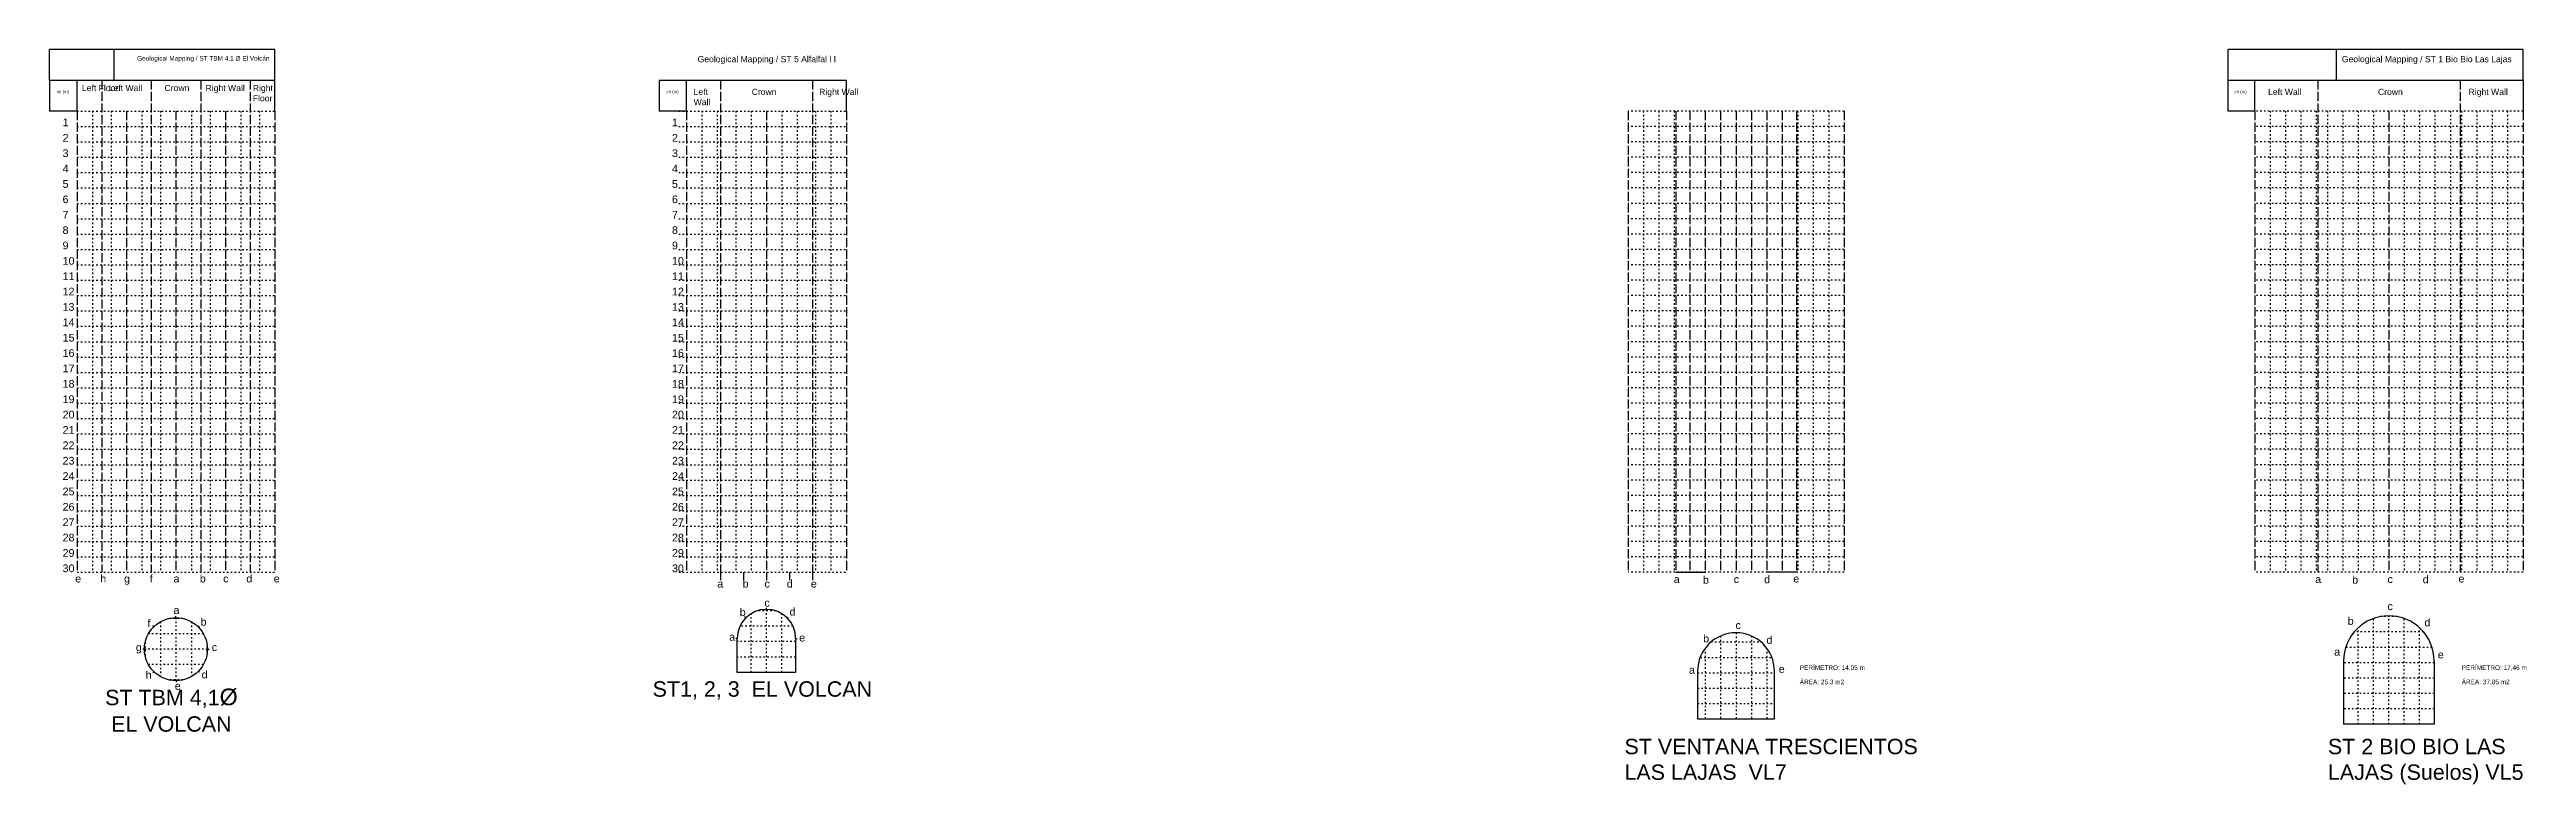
# Model space of a CAD drawing. Header units: millimetres. Extents: x 1328 to 4007, y 1259 to 3007.
# Drawn here: x 1327.8 to 1489, y 1459.3 to 1507.1 of the extents above; entities that cross this region are included whole.
import ezdxf

# ---------------------------------------------------------------- set-up
doc = ezdxf.new("R2010")
doc.units = ezdxf.units.MM
doc.linetypes.add('ACAD_ISO02W100', pattern=[15, 12, -3])
doc.linetypes.add('ACAD_ISO07W100', pattern=[3, 0, -3])
doc.styles.get("Standard").update_dxf_attribs({"font": 'arial.ttf'})

msp = doc.modelspace()

# ---------------------------------------------------------------- texts
at = {"ltscale": 0.5, "attachment_point": 1}
for s, width, insert, char_height in [('Geological Mapping / ST TBM 4.1 Ø El Volcán', 11.9916, (1333.45, 1506.72), 0.3), ('Geological Mapping / ST 5 Alfalfal l I', 9.1737, (1369.93, 1506.72), 0.4), ('Geological Mapping / ST 1 Bio Bio Las Lajas', 11.6476, (1476.94, 1506.72), 0.4), ('ch (m)', 0.8578, (1328.23, 1504.5), 0.2), ('Left Floor', 2.2687, (1329.86, 1504.84), 0.4), ('Left Wall', 2.7195, (1331.61, 1504.84), 0.4), ('Crown', 2.7195, (1335.24, 1504.84), 0.4), ('Right Wall', 2.7195, (1337.91, 1504.84), 0.4), ('Right Floor', 2.3034, (1340.98, 1504.84), 0.4), ('ch (m)', 0.8578, (1367.9, 1504.5), 0.2), ('Left Wall', 2.0364, (1369.67, 1504.59), 0.4), ('Crown', 2.7195, (1373.45, 1504.59), 0.4), ('Right Wall', 2.4926, (1377.84, 1504.59), 0.4), ('ch (m)', 0.8578, (1469.95, 1504.5), 0.2), ('Left Wall', 2.3681, (1472.14, 1504.59), 0.4), ('Crown', 2.7195, (1479.29, 1504.59), 0.4), ('Right Wall', 2.9009, (1485.19, 1504.59), 0.4), ('1', 0.8578, (1328.6, 1502.65), 0.5), ('1', 0.8578, (1368.26, 1502.65), 0.5), ('2', 0.8578, (1328.6, 1501.65), 0.5), ('2', 0.8578, (1368.26, 1501.65), 0.5), ('4', 0.8578, (1328.6, 1499.65), 0.5), ('3', 0.8578, (1328.6, 1500.65), 0.5), ('4', 0.8578, (1368.26, 1499.65), 0.5), ('3', 0.8578, (1368.26, 1500.65), 0.5), ('5', 0.8578, (1328.6, 1498.65), 0.5), ('6', 0.8578, (1328.6, 1497.65), 0.5), ('5', 0.8578, (1368.26, 1498.65), 0.5), ('6', 0.8578, (1368.26, 1497.65), 0.5), ('7', 0.8578, (1328.6, 1496.65), 0.5), ('7', 0.8578, (1368.26, 1496.65), 0.5), ('8', 0.8578, (1328.6, 1495.65), 0.5), ('9', 0.8578, (1328.6, 1494.65), 0.5), ('8', 0.8578, (1368.26, 1495.65), 0.5), ('9', 0.8578, (1368.26, 1494.65), 0.5), ('10', 0.8578, (1328.6, 1493.65), 0.5), ('10', 0.8578, (1368.26, 1493.65), 0.5), ('11', 0.8578, (1328.6, 1492.65), 0.5), ('12', 0.8578, (1328.6, 1491.65), 0.5), ('11', 0.8578, (1368.26, 1492.65), 0.5), ('12', 0.8578, (1368.26, 1491.65), 0.5), ('13', 0.8578, (1328.6, 1490.65), 0.5), ('14', 0.8578, (1328.6, 1489.65), 0.5), ('13', 0.8578, (1368.26, 1490.65), 0.5), ('14', 0.8578, (1368.26, 1489.65), 0.5), ('15', 0.8578, (1328.6, 1488.65), 0.5), ('15', 0.8578, (1368.26, 1488.65), 0.5), ('16', 0.8578, (1328.6, 1487.65), 0.5), ('17', 0.8578, (1328.6, 1486.65), 0.5), ('16', 0.8578, (1368.26, 1487.65), 0.5), ('17', 0.8578, (1368.26, 1486.65), 0.5), ('18', 0.8578, (1328.6, 1485.65), 0.5), ('18', 0.8578, (1368.26, 1485.65), 0.5), ('20', 0.8578, (1328.6, 1483.65), 0.5), ('19', 0.8578, (1328.6, 1484.65), 0.5), ('20', 0.8578, (1368.26, 1483.65), 0.5), ('19', 0.8578, (1368.26, 1484.65), 0.5), ('21', 0.8578, (1328.6, 1482.65), 0.5), ('22', 0.8578, (1328.6, 1481.65), 0.5), ('21', 0.8578, (1368.26, 1482.65), 0.5), ('22', 0.8578, (1368.26, 1481.65), 0.5), ('23', 0.8578, (1328.6, 1480.65), 0.5), ('23', 0.8578, (1368.26, 1480.65), 0.5), ('24', 0.8578, (1328.6, 1479.65), 0.5), ('25', 0.8578, (1328.6, 1478.65), 0.5), ('24', 0.8578, (1368.26, 1479.65), 0.5), ('25', 0.8578, (1368.26, 1478.65), 0.5), ('26', 0.8578, (1328.6, 1477.65), 0.5), ('27', 0.8578, (1328.6, 1476.65), 0.5), ('26', 0.8578, (1368.26, 1477.65), 0.5), ('27', 0.8578, (1368.26, 1476.65), 0.5), ('28', 0.8578, (1328.6, 1475.65), 0.5), ('28', 0.8578, (1368.26, 1475.65), 0.5), ('30', 0.8578, (1328.6, 1473.65), 0.5), ('29', 0.8578, (1328.6, 1474.65), 0.5), ('30', 0.8578, (1368.26, 1473.65), 0.5), ('29', 0.8578, (1368.26, 1474.65), 0.5), ('e', 0.8578, (1329.42, 1472.98), 0.5), ('h', 0.8578, (1331.05, 1472.98), 0.5), ('g', 0.8578, (1332.6, 1472.98), 0.5), ('f', 0.8578, (1334.27, 1472.98), 0.5), ('a', 0.8578, (1335.82, 1472.98), 0.5), ('b', 0.8578, (1337.53, 1472.98), 0.5), ('c', 0.8578, (1339.05, 1472.98), 0.5), ('d', 0.8578, (1340.56, 1472.98), 0.5), ('e', 0.8578, (1342.34, 1472.98), 0.5), ('a', 0.8578, (1371.21, 1472.65), 0.5), ('b', 0.8578, (1372.86, 1472.65), 0.5), ('c', 0.8578, (1374.28, 1472.65), 0.5), ('d', 0.8578, (1375.73, 1472.65), 0.5), ('e', 0.8578, (1377.3, 1472.65), 0.5), ('a', 0.8578, (1433.46, 1472.94), 0.5), ('b', 0.8578, (1435.36, 1472.9), 0.5), ('c', 0.8578, (1437.36, 1472.94), 0.5), ('d', 0.8578, (1439.34, 1472.93), 0.5), ('e', 0.8578, (1441.24, 1472.98), 0.5), ('a', 0.8578, (1475.21, 1472.94), 0.5), ('b', 0.8578, (1477.61, 1472.9), 0.5), ('c', 0.8578, (1479.91, 1472.94), 0.5), ('d', 0.8578, (1482.2, 1472.93), 0.5), ('e', 0.8578, (1484.53, 1472.98), 0.5), ('a', 0.8578, (1335.82, 1470.93), 0.5), ('b', 0.8578, (1337.58, 1470.17), 0.5), ('b', 0.8578, (1372.67, 1470.8), 0.5), ('c', 0.8578, (1374.28, 1471.41), 0.5), ('d', 0.8578, (1375.91, 1470.83), 0.5), ('b', 0.8578, (1477.32, 1470.22), 0.5), ('c', 0.8578, (1479.91, 1471.18), 0.5), ('f', 0.8578, (1334.13, 1470.09), 0.5), ('a', 0.8578, (1371.99, 1469.19), 0.5), ('e', 0.8578, (1376.54, 1469.14), 0.5), ('b', 0.8578, (1435.37, 1469.08), 0.5), ('c', 0.8578, (1437.48, 1469.95), 0.5), ('d', 0.8578, (1439.49, 1468.99), 0.5), ('d', 0.8578, (1482.31, 1470.13), 0.5), ('g', 0.8578, (1333.37, 1468.52), 0.5), ('c', 0.8578, (1338.31, 1468.52), 0.5), ('e', 0.8578, (1440.29, 1467.1), 0.5), ('PERÍMETRO: 14.05 m ', 4.2698, (1441.66, 1467.09), 0.3), ('a', 0.8578, (1476.44, 1468.22), 0.5), ('e', 0.8578, (1483.18, 1468.04), 0.5), ('PERÍMETRO: 17,46 m ', 4.2698, (1484.74, 1467.09), 0.3), ('ST TBM 4,1{\\H1.0833x;Ø\\fMS Shell Dlg 2|b0|i0|c0|p0;\\H0.65385x;\\P} EL VOLCAN', 9.3367, (1331.37, 1465.58), 1), ('h', 0.8578, (1334.01, 1466.72), 0.5), ('e', 0.8578, (1335.9, 1466), 0.5), ('d', 0.8578, (1337.65, 1466.74), 0.5), ('ST1, 2, 3  EL VOLCAN', 14.3852, (1367, 1466.05), 1), ('a', 0.8578, (1434.45, 1467.04), 0.5), ('ÁREA: 25.3 m2 ', 4.1411, (1441.66, 1466.16), 0.3), ('ÁREA: 37,85 m2 ', 4.1411, (1484.74, 1466.16), 0.3), ('ST VENTANA TRESCIENTOS LAS LAJAS  VL7', 19.1935, (1430.25, 1462.31), 1), ('ST 2 BIO BIO LAS LAJAS (Suelos) VL5', 13.3075, (1476.03, 1462.31), 1)]:
    msp.add_mtext_dynamic_manual_height_columns(s, width=width, gutter_width=12.5, heights=[0], dxfattribs=dict(at, insert=insert, char_height=char_height))

# ---------------------------------------------------------------- linework, layer by layer
at = {"ltscale": 0.5}
for p, q in [((1342.42, 1507.14), (1327.75, 1507.14)), ((1327.75, 1505.14), (1327.75, 1507.14)), ((1331.94, 1507.14), (1331.94, 1505.14)), ((1342.42, 1505.14), (1342.42, 1507.14)), ((1488.73, 1507.14), (1469.54, 1507.14)), ((1469.54, 1503.14), (1469.54, 1507.14)), ((1476.58, 1505.14), (1476.58, 1507.14)), ((1488.73, 1505.14), (1488.73, 1507.14)), ((1329.54, 1505.14), (1327.75, 1505.14)), ((1327.75, 1505.14), (1327.75, 1503.14)), ((1342.42, 1505.14), (1329.54, 1505.14)), ((1329.54, 1503.14), (1329.54, 1505.14)), ((1342.42, 1503.14), (1342.42, 1505.14)), ((1369.21, 1505.14), (1367.42, 1505.14)), ((1367.42, 1505.14), (1367.42, 1503.14)), ((1379.61, 1505.14), (1369.21, 1505.14)), ((1369.21, 1503.14), (1369.21, 1505.14)), ((1379.61, 1503.14), (1379.61, 1505.14)), ((1488.73, 1505.14), (1469.54, 1505.14)), ((1471.27, 1503.14), (1471.27, 1505.14)), ((1488.73, 1505.14), (1488.73, 1503.14)), ((1329.54, 1503.14), (1327.75, 1503.14)), ((1369.21, 1503.14), (1367.42, 1503.14)), ((1471.27, 1503.14), (1469.54, 1503.14)), ((1371.41, 1473.14), (1371.41, 1472.64)), ((1372.91, 1473.14), (1372.91, 1472.64)), ((1374.41, 1473.14), (1374.41, 1472.64)), ((1375.91, 1473.14), (1375.91, 1472.64)), ((1377.41, 1473.14), (1377.41, 1472.64)), ((1433.59, 1473.14), (1435.54, 1473.14)), ((1441.44, 1473.14), (1439.49, 1473.14)), ((1335.98, 1470.19), (1335.98, 1470.29)), ((1373.06, 1470.17), (1372.99, 1470.24)), ((1374.41, 1470.73), (1374.41, 1470.83)), ((1375.76, 1470.16), (1375.83, 1470.23)), ((1334.54, 1469.6), (1334.47, 1469.67)), ((1337.44, 1469.58), (1337.51, 1469.65)), ((1372.51, 1468.83), (1372.41, 1468.83)), ((1372.51, 1466.63), (1372.51, 1468.83)), ((1376.31, 1468.83), (1376.31, 1466.63)), ((1376.31, 1468.83), (1376.41, 1468.83)), ((1333.93, 1468.14), (1333.83, 1468.14)), ((1338.03, 1468.15), (1338.13, 1468.15)), ((1477.05, 1467.36), (1477.05, 1463.26)), ((1482.95, 1467.36), (1482.95, 1463.26)), ((1334.54, 1466.68), (1334.47, 1466.61)), ((1335.99, 1466.09), (1335.99, 1465.99)), ((1337.44, 1466.71), (1337.52, 1466.64)), ((1376.31, 1466.63), (1372.51, 1466.63)), ((1435.01, 1466.71), (1435.01, 1463.61)), ((1440.01, 1463.61), (1440.01, 1466.71)), ((1435.01, 1463.61), (1440.01, 1463.61)), ((1482.95, 1463.26), (1477.05, 1463.26))]:
    msp.add_line(p, q, dxfattribs=at)
at = {"linetype": 'ACAD_ISO07W100', "ltscale": 0.05}
for p, q in [((1444.54, 1503.14), (1430.49, 1503.14)), ((1488.73, 1503.14), (1471.27, 1503.14)), ((1444.54, 1502.14), (1430.49, 1502.14)), ((1444.54, 1501.14), (1430.49, 1501.14)), ((1488.73, 1502.14), (1471.27, 1502.14)), ((1488.73, 1501.14), (1471.27, 1501.14)), ((1444.54, 1500.14), (1430.49, 1500.14)), ((1488.73, 1500.14), (1471.27, 1500.14)), ((1444.54, 1499.14), (1430.49, 1499.14)), ((1444.54, 1498.14), (1430.49, 1498.14)), ((1488.73, 1499.14), (1471.27, 1499.14)), ((1488.73, 1498.14), (1471.27, 1498.14)), ((1444.54, 1497.14), (1430.49, 1497.14)), ((1444.54, 1496.14), (1430.49, 1496.14)), ((1488.73, 1497.14), (1471.27, 1497.14)), ((1488.73, 1496.14), (1471.27, 1496.14)), ((1444.54, 1495.14), (1430.49, 1495.14)), ((1488.73, 1495.14), (1471.27, 1495.14)), ((1444.54, 1494.14), (1430.49, 1494.14)), ((1444.54, 1493.14), (1430.49, 1493.14)), ((1488.73, 1494.14), (1471.27, 1494.14)), ((1488.73, 1493.14), (1471.27, 1493.14)), ((1444.54, 1492.14), (1430.49, 1492.14)), ((1444.54, 1491.14), (1430.49, 1491.14)), ((1488.73, 1492.14), (1471.27, 1492.14)), ((1488.73, 1491.14), (1471.27, 1491.14)), ((1444.54, 1490.14), (1430.49, 1490.14)), ((1488.73, 1490.14), (1471.27, 1490.14)), ((1444.54, 1489.14), (1430.49, 1489.14)), ((1444.54, 1488.14), (1430.49, 1488.14)), ((1488.73, 1489.14), (1471.27, 1489.14)), ((1488.73, 1488.14), (1471.27, 1488.14)), ((1444.54, 1487.14), (1430.49, 1487.14)), ((1488.73, 1487.14), (1471.27, 1487.14)), ((1444.54, 1486.14), (1430.49, 1486.14)), ((1444.54, 1485.14), (1430.49, 1485.14)), ((1488.73, 1486.14), (1471.27, 1486.14)), ((1488.73, 1485.14), (1471.27, 1485.14)), ((1444.54, 1484.14), (1430.49, 1484.14)), ((1444.54, 1483.14), (1430.49, 1483.14)), ((1488.73, 1484.14), (1471.27, 1484.14)), ((1488.73, 1483.14), (1471.27, 1483.14)), ((1444.54, 1482.14), (1430.49, 1482.14)), ((1488.73, 1482.14), (1471.27, 1482.14)), ((1444.54, 1481.14), (1430.49, 1481.14)), ((1444.54, 1480.14), (1430.49, 1480.14)), ((1488.73, 1481.14), (1471.27, 1481.14)), ((1488.73, 1480.14), (1471.27, 1480.14)), ((1444.54, 1479.14), (1430.49, 1479.14)), ((1488.73, 1479.14), (1471.27, 1479.14)), ((1444.54, 1478.14), (1430.49, 1478.14)), ((1444.54, 1477.14), (1430.49, 1477.14)), ((1488.73, 1478.14), (1471.27, 1478.14)), ((1488.73, 1477.14), (1471.27, 1477.14)), ((1444.54, 1476.14), (1430.49, 1476.14)), ((1444.54, 1475.14), (1430.49, 1475.14)), ((1488.73, 1476.14), (1471.27, 1476.14)), ((1488.73, 1475.14), (1471.27, 1475.14)), ((1444.54, 1474.14), (1430.49, 1474.14)), ((1488.73, 1474.14), (1471.27, 1474.14)), ((1444.54, 1473.14), (1430.49, 1473.14)), ((1488.73, 1473.14), (1471.27, 1473.14)), ((1335.98, 1470.19), (1335.98, 1466.09)), ((1373.41, 1466.63), (1373.41, 1470.44)), ((1375.01, 1470.63), (1373.8, 1470.63)), ((1374.41, 1466.63), (1374.41, 1470.73)), ((1375.41, 1466.63), (1375.41, 1470.44)), ((1480.54, 1470.26), (1479.46, 1470.26)), ((1480, 1463.26), (1480, 1470.31)), ((1333.98, 1468.59), (1333.98, 1467.69)), ((1337.77, 1469.14), (1334.19, 1469.14)), ((1334.98, 1469.93), (1334.98, 1466.35)), ((1336.43, 1470.14), (1335.53, 1470.14)), ((1336.98, 1469.93), (1336.98, 1466.35)), ((1337.98, 1468.59), (1337.98, 1467.69)), ((1376.31, 1468.63), (1372.51, 1468.63)), ((1376.13, 1469.63), (1372.68, 1469.63)), ((1435.89, 1468.61), (1439.14, 1468.61)), ((1436.51, 1469), (1436.51, 1463.61)), ((1437.51, 1469.21), (1437.51, 1463.61)), ((1438.51, 1469), (1438.51, 1463.61)), ((1482.26, 1469.26), (1477.75, 1469.26)), ((1478, 1463.26), (1478, 1469.53)), ((1479, 1463.26), (1479, 1470.14)), ((1481, 1463.26), (1481, 1470.14)), ((1482, 1463.26), (1482, 1469.53)), ((1338.03, 1468.14), (1333.93, 1468.14)), ((1337.77, 1467.14), (1334.19, 1467.14)), ((1376.31, 1467.63), (1372.51, 1467.63)), ((1435.18, 1467.61), (1439.84, 1467.61)), ((1435.51, 1468.21), (1435.51, 1463.61)), ((1439.51, 1468.21), (1439.51, 1463.61)), ((1482.95, 1467.26), (1477.05, 1467.26)), ((1482.81, 1468.26), (1477.19, 1468.26)), ((1336.43, 1466.14), (1335.53, 1466.14)), ((1435.01, 1466.61), (1440.01, 1466.61)), ((1435.01, 1465.61), (1440.01, 1465.61)), ((1482.95, 1466.26), (1477.05, 1466.26)), ((1435.01, 1464.61), (1440.01, 1464.61)), ((1482.95, 1465.26), (1477.05, 1465.26)), ((1482.95, 1464.26), (1477.05, 1464.26))]:
    msp.add_line(p, q, dxfattribs=at)
at = {"color": 1, "linetype": 'ACAD_ISO02W100', "ltscale": 0.05}
for points in [[(1331.15, 1505.14), (1331.15, 1473.14)], [(1334.37, 1505.14), (1334.37, 1473.14)], [(1337.59, 1505.14), (1337.59, 1473.14)], [(1340.81, 1505.14), (1340.81, 1473.14)], [(1371.41, 1505.14), (1371.41, 1473.14)], [(1377.41, 1505.14), (1377.41, 1473.14)], [(1475.37, 1505.14), (1475.37, 1473.14)], [(1484.63, 1505.14), (1484.63, 1473.14)], [(1329.54, 1503.14), (1329.54, 1473.14)], [(1332.76, 1503.14), (1332.76, 1473.14)], [(1335.98, 1503.14), (1335.98, 1473.14)], [(1339.2, 1503.14), (1339.2, 1473.14)], [(1342.42, 1503.14), (1342.42, 1473.14)], [(1369.21, 1503.14), (1369.21, 1473.14)], [(1374.41, 1503.14), (1374.41, 1473.14)], [(1379.61, 1503.14), (1379.61, 1473.14)], [(1430.49, 1503.14), (1430.49, 1473.14)], [(1433.59, 1503.14), (1433.59, 1473.14)], [(1437.51, 1503.14), (1437.51, 1473.14)], [(1441.44, 1503.14), (1441.44, 1473.14)], [(1444.54, 1503.14), (1444.54, 1473.14)], [(1471.27, 1503.14), (1471.27, 1473.14)], [(1480, 1503.14), (1480, 1473.14)], [(1488.73, 1503.14), (1488.73, 1473.14)]]:
    msp.add_lwpolyline(points, dxfattribs=at)
at = {"linetype": 'ACAD_ISO07W100', "ltscale": 0.05}
for points in [[(1329.54, 1503.14), (1342.42, 1503.14)], [(1330.54, 1503.14), (1330.54, 1473.14)], [(1331.76, 1503.14), (1331.76, 1473.14)], [(1333.76, 1503.14), (1333.76, 1473.14)], [(1334.98, 1503.14), (1334.98, 1473.14)], [(1336.98, 1503.14), (1336.98, 1473.14)], [(1338.2, 1503.14), (1338.2, 1473.14)], [(1340.2, 1503.14), (1340.2, 1473.14)], [(1341.42, 1503.14), (1341.42, 1473.14)], [(1368.7, 1503.14), (1379.61, 1503.14)], [(1370.21, 1503.14), (1370.21, 1473.14)], [(1371.21, 1503.14), (1371.21, 1473.14)], [(1372.41, 1503.14), (1372.41, 1473.14)], [(1373.41, 1503.14), (1373.41, 1473.14)], [(1375.41, 1503.14), (1375.41, 1473.14)], [(1376.41, 1503.14), (1376.41, 1473.14)], [(1377.61, 1503.14), (1377.61, 1473.14)], [(1378.61, 1503.14), (1378.61, 1473.14)], [(1431.49, 1503.14), (1431.49, 1473.14)], [(1432.49, 1503.14), (1432.49, 1473.14)], [(1433.49, 1503.14), (1433.49, 1473.14)], [(1441.54, 1503.14), (1441.54, 1473.14)], [(1442.54, 1503.14), (1442.54, 1473.14)], [(1443.54, 1503.14), (1443.54, 1473.14)], [(1472.27, 1503.14), (1472.27, 1473.14)], [(1473.27, 1503.14), (1473.27, 1473.14)], [(1474.27, 1503.14), (1474.27, 1473.14)], [(1475.27, 1503.14), (1475.27, 1473.14)], [(1476, 1503.14), (1476, 1473.14)], [(1477, 1503.14), (1477, 1473.14)], [(1478, 1503.14), (1478, 1473.14)], [(1479, 1503.14), (1479, 1473.14)], [(1481, 1503.14), (1481, 1473.14)], [(1482, 1503.14), (1482, 1473.14)], [(1483, 1503.14), (1483, 1473.14)], [(1484, 1503.14), (1484, 1473.14)], [(1484.73, 1503.14), (1484.73, 1473.14)], [(1485.73, 1503.14), (1485.73, 1473.14)], [(1486.73, 1503.14), (1486.73, 1473.14)], [(1487.73, 1503.14), (1487.73, 1473.14)], [(1329.54, 1502.14), (1342.42, 1502.14)], [(1329.54, 1501.14), (1342.42, 1501.14)], [(1368.7, 1502.14), (1379.61, 1502.14)], [(1368.7, 1501.14), (1379.61, 1501.14)], [(1329.54, 1500.14), (1342.42, 1500.14)], [(1368.7, 1500.14), (1379.61, 1500.14)], [(1329.54, 1499.14), (1342.42, 1499.14)], [(1329.54, 1498.14), (1342.42, 1498.14)], [(1368.7, 1499.14), (1379.61, 1499.14)], [(1368.7, 1498.14), (1379.61, 1498.14)], [(1329.54, 1497.14), (1342.42, 1497.14)], [(1329.54, 1496.14), (1342.42, 1496.14)], [(1368.7, 1497.14), (1379.61, 1497.14)], [(1368.7, 1496.14), (1379.61, 1496.14)], [(1329.54, 1495.14), (1342.42, 1495.14)], [(1368.7, 1495.14), (1379.61, 1495.14)], [(1329.54, 1494.14), (1342.42, 1494.14)], [(1329.54, 1493.14), (1342.42, 1493.14)], [(1368.7, 1494.14), (1379.61, 1494.14)], [(1368.7, 1493.14), (1379.61, 1493.14)], [(1329.54, 1492.14), (1342.42, 1492.14)], [(1329.54, 1491.14), (1342.42, 1491.14)], [(1368.7, 1492.14), (1379.61, 1492.14)], [(1368.7, 1491.14), (1379.61, 1491.14)], [(1329.54, 1490.14), (1342.42, 1490.14)], [(1368.7, 1490.14), (1379.61, 1490.14)], [(1329.54, 1489.14), (1342.42, 1489.14)], [(1329.54, 1488.14), (1342.42, 1488.14)], [(1368.7, 1489.14), (1379.61, 1489.14)], [(1368.7, 1488.14), (1379.61, 1488.14)], [(1329.54, 1487.14), (1342.42, 1487.14)], [(1368.7, 1487.14), (1379.61, 1487.14)], [(1329.54, 1486.14), (1342.42, 1486.14)], [(1329.54, 1485.14), (1342.42, 1485.14)], [(1368.7, 1486.14), (1379.61, 1486.14)], [(1368.7, 1485.14), (1379.61, 1485.14)], [(1329.54, 1484.14), (1342.42, 1484.14)], [(1329.54, 1483.14), (1342.42, 1483.14)], [(1368.7, 1484.14), (1379.61, 1484.14)], [(1368.7, 1483.14), (1379.61, 1483.14)], [(1329.54, 1482.14), (1342.42, 1482.14)], [(1368.7, 1482.14), (1379.61, 1482.14)], [(1329.54, 1481.14), (1342.42, 1481.14)], [(1329.54, 1480.14), (1342.42, 1480.14)], [(1368.7, 1481.14), (1379.61, 1481.14)], [(1368.7, 1480.14), (1379.61, 1480.14)], [(1329.54, 1479.14), (1342.42, 1479.14)], [(1368.7, 1479.14), (1379.61, 1479.14)], [(1329.54, 1478.14), (1342.42, 1478.14)], [(1329.54, 1477.14), (1342.42, 1477.14)], [(1368.7, 1478.14), (1379.61, 1478.14)], [(1368.7, 1477.14), (1379.61, 1477.14)], [(1329.54, 1476.14), (1342.42, 1476.14)], [(1329.54, 1475.14), (1342.42, 1475.14)], [(1368.7, 1476.14), (1379.61, 1476.14)], [(1368.7, 1475.14), (1379.61, 1475.14)], [(1329.54, 1474.14), (1342.42, 1474.14)], [(1368.7, 1474.14), (1379.61, 1474.14)], [(1329.54, 1473.14), (1342.42, 1473.14)], [(1368.7, 1473.14), (1379.61, 1473.14)]]:
    msp.add_lwpolyline(points, dxfattribs=at)
at = {"linetype": 'ACAD_ISO02W100', "ltscale": 0.05}
for points in [[(1434.51, 1503.14), (1434.51, 1473.14)], [(1435.51, 1503.14), (1435.51, 1473.14)], [(1436.51, 1503.14), (1436.51, 1473.14)], [(1438.51, 1503.14), (1438.51, 1473.14)], [(1439.51, 1503.14), (1439.51, 1473.14)], [(1440.51, 1503.14), (1440.51, 1473.14)]]:
    msp.add_lwpolyline(points, dxfattribs=at)
at = {"ltscale": 0.5}
msp.add_circle((1335.98, 1468.14), 2.05, dxfattribs=at)
for centre, radius in [((1374.41, 1468.83), 1.9), ((1480, 1467.36), 2.95), ((1437.51, 1466.71), 2.5)]:
    msp.add_arc(centre, radius, 0, 180, dxfattribs=at)

msp.set_redraw_order([(e.dxf.handle, doc.entitydb.next_handle()) for e in msp.query("TEXT MTEXT ATTDEF DIMENSION ARC_DIMENSION")])  # texts and dimensions are drawn at this point

doc.saveas('drawing.dxf')
